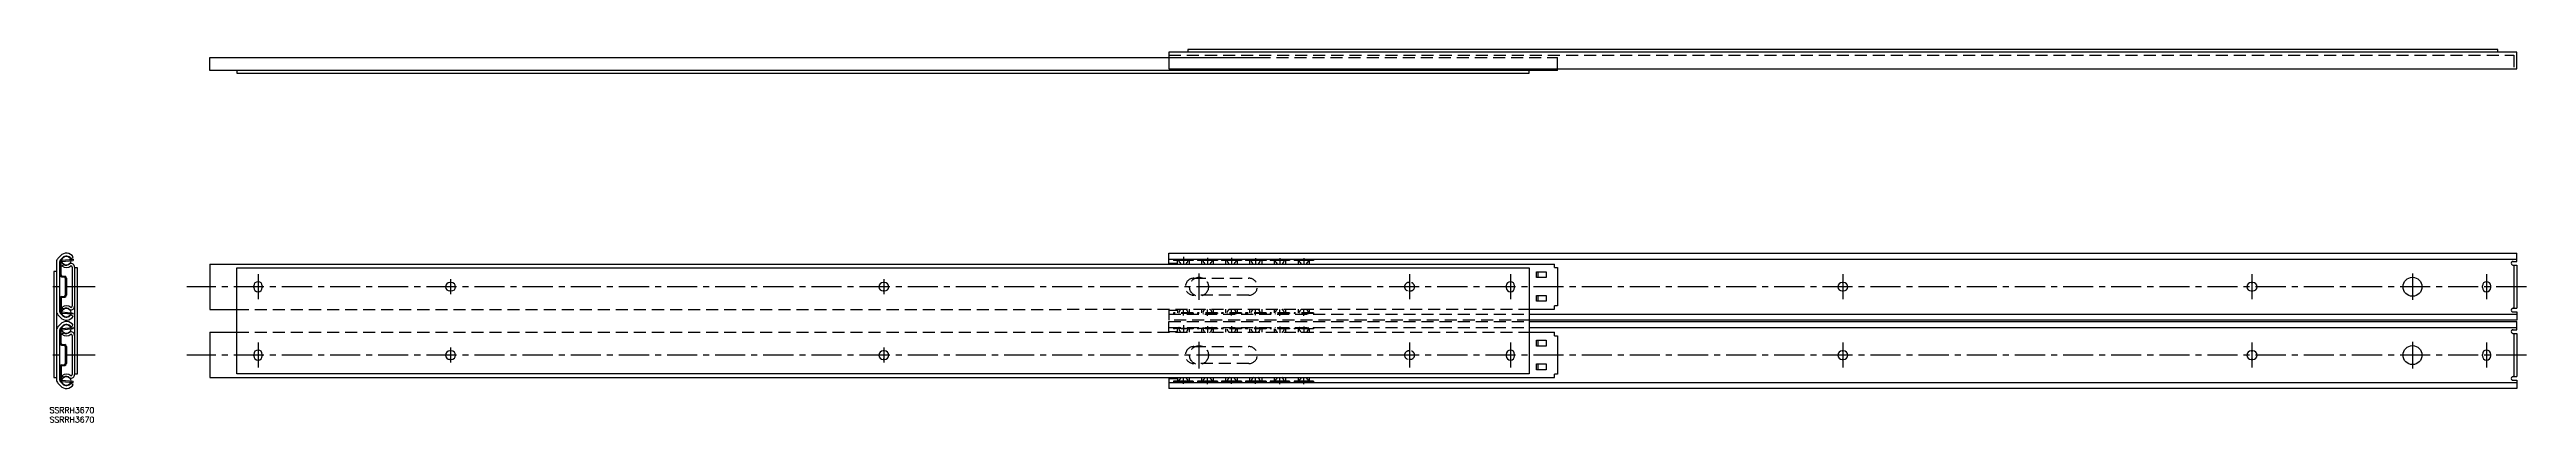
# Model space of a CAD drawing. Extents: x 0 to 1307, y -8 to 189.
import ezdxf

# ---------------------------------------------------------------- set-up
doc = ezdxf.new("R2010")
doc.units = 0
doc.header["$LTSCALE"] = 0.5
doc.linetypes.add('CENTER', pattern=[50.8, 31.75, -6.35, 6.35, -6.35])
doc.linetypes.add('DASHED', pattern=[19.05, 12.7, -6.35])
for name, color, linetype in [('MSM_CENTER', 1, 'CENTER'), ('MSM_CONTINUOUS', 7, 'CONTINUOUS'), ('MSM_DASHED', 4, 'DASHED'), ('MSM_PART_NUMBER', 7, 'CONTINUOUS')]:
    doc.layers.add(name, color=color, linetype=linetype)
doc.styles.get("Standard").update_dxf_attribs({"font": 'txt.shx', "height": 3, "bigfont": 'bigfont.shx'})

# ---------------------------------------------------------------- blocks, each defined once
blk = doc.blocks.new('*U11')
at = {"layer": 'MSM_PART_NUMBER'}
blk.add_text('SSRRH3670', height=3, dxfattribs=at).set_placement((0, -3))
blk = doc.blocks.new('*U12')
at = {"layer": 'MSM_PART_NUMBER'}
blk.add_text('SSRRH3670', height=3, dxfattribs=at).set_placement((0, -8))

msp = doc.modelspace()

# ---------------------------------------------------------------- linework, layer by layer
at = {"layer": 'MSM_CENTER'}
for p, q in [((598.3, 79.5), (598.3, 75.5)), ((611, 79), (611, 75.5)), ((623.7, 79), (623.7, 75.5)), ((636.4, 78.8), (636.4, 75.5)), ((649.1, 78.8), (649.1, 75.5)), ((661.8, 78.8), (661.8, 75.5)), ((110, 70.3), (110, 57.2)), ((211.6, 67.7), (211.6, 59.7)), ((440.2, 67.7), (440.2, 59.7)), ((606.5, 70.7), (606.5, 56.7)), ((717.6, 70.3), (717.6, 57.2)), ((770.8, 70.3), (770.8, 57.2)), ((946.2, 70.3), (946.2, 57.2)), ((1162.1, 70.3), (1162.1, 57.2)), ((1246.8, 70.7), (1246.8, 56.7)), ((1285.9, 70.3), (1285.9, 57.2)), ((24, 63.7), (0, 63.7)), ((1306.9, 63.7), (72.4, 63.7)), ((598.3, 48.5), (598.3, 51.7)), ((598.3, 43.4), (598.3, 39.4)), ((611, 48.3), (611, 51.7)), ((611, 42.9), (611, 39.4)), ((623.7, 48.5), (623.7, 51.7)), ((623.7, 42.9), (623.7, 39.4)), ((636.4, 48.6), (636.4, 51.7)), ((636.4, 42.7), (636.4, 39.4)), ((649.1, 48.4), (649.1, 51.7)), ((649.1, 42.7), (649.1, 39.4)), ((661.8, 48.4), (661.8, 52)), ((661.8, 42.7), (661.8, 39.4)), ((24, 27.6), (0, 27.6)), ((1306.9, 27.6), (72.4, 27.6)), ((110, 34.2), (110, 21.1)), ((211.6, 31.6), (211.6, 23.6)), ((440.2, 31.6), (440.2, 23.6)), ((606.5, 34.6), (606.5, 20.6)), ((717.6, 34.2), (717.6, 21.1)), ((770.8, 34.2), (770.8, 21.1)), ((946.2, 34.2), (946.2, 21.1)), ((1162.1, 34.2), (1162.1, 21.1)), ((1246.8, 34.6), (1246.8, 20.6)), ((1285.9, 34.2), (1285.9, 21.1)), ((598.3, 12.4), (598.3, 15.6)), ((611, 12.2), (611, 15.6)), ((623.7, 12.4), (623.7, 15.6)), ((636.4, 12.5), (636.4, 15.6)), ((649.1, 12.3), (649.1, 15.6)), ((661.8, 12.3), (661.8, 15.9))]:
    msp.add_line(p, q, dxfattribs=at)
at = {"layer": 'MSM_CONTINUOUS'}
for p, q in [((84.6, 177.9), (84.6, 184.8)), ((84.6, 184.8), (640.6, 184.8)), ((1301.8, 187.5), (590.6, 187.5)), ((590.6, 187.5), (590.6, 178.7)), ((1291.8, 189), (600.6, 189)), ((600.6, 189), (600.6, 187.5)), ((1291.8, 187.5), (1291.8, 189)), ((1301.8, 178.7), (1301.8, 187.5)), ((795.6, 177.9), (84.6, 177.9)), ((780.7, 177.9), (98.8, 177.9)), ((98.8, 177.9), (98.8, 176.4)), ((98.8, 176.4), (780.7, 176.4)), ((590.6, 178.7), (1301.8, 178.7)), ((780.7, 176.4), (780.7, 177.9)), ((795.6, 177.9), (795.6, 178.7)), ((4.4, 78.6), (5.7, 80)), ((5.9, 78), (6.8, 79)), ((11.2, 78.5), (12.5, 79.4)), ((590.6, 81.4), (1301.8, 81.4)), ((590.6, 75.7), (590.6, 81.4)), ((1301.8, 77.1), (1301.8, 81.4)), ((3.7, 71.7), (2.2, 71.7)), ((2.2, 71.7), (2.2, 15.7)), ((3.7, 76.8), (3.7, 14.6)), ((5.2, 76.2), (5.2, 51.3)), ((5.5, 69.9), (5.5, 76.7)), ((6.1, 69.9), (6.1, 76.7)), ((6.4, 77.7), (12.5, 78.2)), ((6.4, 68.9), (8, 68.7)), ((6.5, 77.1), (12.5, 77.6)), ((6.5, 74.7), (7.5, 75.5)), ((6.5, 69.5), (8.1, 69.3)), ((8.3, 68.3), (8.3, 59.2)), ((8.9, 68.3), (8.9, 59.2)), ((12, 74), (12, 53.5)), ((12.5, 78.2), (12.5, 77.6)), ((13.2, 74), (13.2, 17.7)), ((14.7, 73.7), (13.2, 73.7)), ((14.7, 17.7), (14.7, 73.7)), ((84.6, 75.7), (794, 75.7)), ((84.6, 75.7), (84.6, 51.7)), ((98.8, 17.7), (98.8, 73.7)), ((98.8, 73.7), (780.7, 73.7)), ((212, 66), (211.2, 66)), ((440.6, 66), (439.8, 66)), ((590.6, 78.3), (1301.8, 78.3)), ((590.6, 76.1), (595.1, 76.1)), ((593, 78), (603.5, 78)), ((593, 78), (593, 77.5)), ((603.5, 77.5), (593, 77.5)), ((595.1, 75.7), (595.1, 77.5)), ((601.5, 75.7), (601.5, 77.5)), ((603.5, 78), (603.5, 77.5)), ((605.7, 78), (616.2, 78)), ((605.7, 78), (605.7, 77.5)), ((616.2, 77.5), (605.7, 77.5)), ((607.8, 77.5), (607.8, 75.7)), ((614.2, 75.7), (614.2, 77.5)), ((616.2, 78), (616.2, 77.5)), ((628.9, 78), (618.4, 78)), ((618.4, 78), (618.4, 77.5)), ((628.9, 77.5), (618.4, 77.5)), ((620.5, 77.5), (620.5, 75.7)), ((626.9, 75.7), (626.9, 77.5)), ((628.9, 78), (628.9, 77.5)), ((641.9, 78), (631.1, 78)), ((631.1, 78), (631.1, 77.5)), ((641.9, 77.5), (631.1, 77.5)), ((633.2, 77.5), (633.2, 75.7)), ((639.8, 75.7), (639.8, 77.5)), ((641.9, 78), (641.9, 77.5)), ((644.1, 78), (654.3, 78)), ((644.1, 78), (644.1, 77.5)), ((654.3, 77.5), (644.1, 77.5)), ((646.2, 77.5), (646.2, 75.7)), ((652.3, 75.7), (652.3, 77.5)), ((654.3, 78), (654.3, 77.5)), ((656.8, 78), (667, 78)), ((656.8, 78), (656.8, 77.5)), ((667, 77.5), (656.8, 77.5)), ((658.9, 77.5), (658.9, 75.7)), ((664.7, 77.5), (664.7, 75.7)), ((667, 78), (667, 77.5)), ((780.7, 73.7), (780.7, 17.7)), ((784.6, 71.5), (789.6, 71.5)), ((784.6, 68.5), (784.6, 71.5)), ((789.6, 68.5), (784.6, 68.5)), ((785.3, 71.5), (785.3, 68.5)), ((789.6, 71.5), (789.6, 68.5)), ((794, 73.8), (794, 75.7)), ((794, 73.8), (795.6, 73.8)), ((795.6, 73.8), (795.6, 53.7)), ((945.8, 66), (946.6, 66)), ((1161.7, 66), (1162.5, 66)), ((1299.8, 77.1), (1301.8, 77.1)), ((1299.8, 75.1), (1301.8, 75.1)), ((1300.2, 75.1), (1300.2, 52.4)), ((1301.8, 75.1), (1301.8, 52.4)), ((3.7, 63.7), (3.7, 53.5)), ((5.5, 57.6), (5.5, 50.8)), ((6.1, 57.6), (6.1, 50.8)), ((6.4, 58.6), (8, 58.8)), ((6.5, 58), (8.1, 58.2)), ((6.5, 52.8), (7.5, 51.9)), ((13.2, 63.7), (13.2, 53.5)), ((107.7, 64.1), (107.7, 63.3)), ((112.2, 64.1), (112.2, 63.3)), ((212, 61.5), (211.2, 61.5)), ((440.6, 61.5), (439.8, 61.5)), ((768.5, 64.1), (768.5, 63.3)), ((773, 63.3), (773, 64.1)), ((784.6, 59), (789.6, 59)), ((784.6, 56), (784.6, 59)), ((789.6, 56), (784.6, 56)), ((785.3, 59), (785.3, 56)), ((789.6, 59), (789.6, 56)), ((794, 51.8), (794, 53.7)), ((795.6, 53.7), (794, 53.7)), ((945.8, 61.5), (946.6, 61.5)), ((1161.7, 61.5), (1162.5, 61.5)), ((1283.6, 64.1), (1283.6, 63.3)), ((1288.1, 63.3), (1288.1, 64.1)), ((1299.8, 52.4), (1301.8, 52.4)), ((4.4, 48.8), (5.7, 47.5)), ((4.4, 42.6), (5.7, 43.9)), ((5.2, 40.1), (5.2, 15.2)), ((5.5, 33.8), (5.5, 40.6)), ((5.9, 49.4), (6.8, 48.5)), ((5.9, 42), (6.8, 42.9)), ((6.1, 33.8), (6.1, 40.6)), ((6.4, 49.8), (12.5, 49.3)), ((6.4, 41.6), (12.5, 42.2)), ((6.5, 50.4), (12.5, 49.8)), ((6.5, 41), (12.5, 41.6)), ((6.5, 38.6), (7.5, 39.5)), ((11.2, 48.9), (12.5, 48.1)), ((11.2, 42.5), (12.5, 43.3)), ((12.5, 49.2), (12.5, 49.8)), ((12.5, 42.2), (12.5, 41.6)), ((84.6, 51.7), (98.8, 51.7)), ((84.6, 39.7), (98.8, 39.7)), ((84.6, 39.7), (84.6, 15.7)), ((780.7, 51.8), (794, 51.8)), ((780.7, 49.2), (1301.8, 49.2)), ((1301.8, 46.1), (780.7, 46.1)), ((780.7, 45.3), (1301.8, 45.3)), ((780.7, 42.2), (1301.8, 42.2)), ((780.7, 39.7), (794, 39.7)), ((794, 37.7), (794, 39.7)), ((1299.8, 50.4), (1301.8, 50.4)), ((1299.8, 41), (1301.8, 41)), ((1301.8, 50.4), (1301.8, 46.1)), ((1301.8, 41), (1301.8, 45.3)), ((3.7, 27.7), (3.7, 17.4)), ((6.4, 32.8), (8, 32.6)), ((6.5, 33.4), (8.1, 33.2)), ((8.3, 32.2), (8.3, 23.1)), ((8.9, 32.2), (8.9, 23.1)), ((12, 37.9), (12, 17.4)), ((13.2, 27.7), (13.2, 17.4)), ((107.7, 28), (107.7, 27.2)), ((112.2, 28), (112.2, 27.2)), ((212, 29.9), (211.2, 29.9)), ((440.6, 29.9), (439.8, 29.9)), ((768.5, 28), (768.5, 27.2)), ((773, 27.2), (773, 28)), ((784.6, 35.4), (789.6, 35.4)), ((784.6, 32.4), (784.6, 35.4)), ((789.6, 32.4), (784.6, 32.4)), ((785.3, 35.4), (785.3, 32.4)), ((789.6, 35.4), (789.6, 32.4)), ((794, 37.7), (795.6, 37.7)), ((795.6, 37.7), (795.6, 17.6)), ((945.8, 29.9), (946.6, 29.9)), ((1161.7, 29.9), (1162.5, 29.9)), ((1283.6, 28), (1283.6, 27.2)), ((1288.1, 27.2), (1288.1, 28)), ((1299.8, 39), (1301.8, 39)), ((1300.2, 39), (1300.2, 16.3)), ((1301.8, 39), (1301.8, 16.3)), ((2.2, 15.7), (3.7, 15.7)), ((5.5, 21.5), (5.5, 14.7)), ((5.9, 13.4), (6.8, 12.4)), ((6.1, 21.5), (6.1, 14.7)), ((6.4, 22.5), (8, 22.7)), ((6.4, 13.7), (12.5, 13.2)), ((6.5, 21.9), (8.1, 22.1)), ((6.5, 16.7), (7.5, 15.9)), ((6.5, 14.3), (12.5, 13.8)), ((12.5, 13.2), (12.5, 13.8)), ((13.2, 17.7), (14.7, 17.7)), ((84.6, 15.7), (794, 15.7)), ((780.7, 17.7), (98.8, 17.7)), ((212, 25.4), (211.2, 25.4)), ((440.6, 25.4), (439.8, 25.4)), ((590.6, 15.7), (590.6, 10)), ((590.6, 15.3), (595.1, 15.3)), ((590.6, 13.1), (1301.8, 13.1)), ((593, 13.9), (593, 13.4)), ((603.5, 13.9), (593, 13.9)), ((603.5, 13.4), (593, 13.4)), ((595.1, 15.7), (595.1, 13.9)), ((601.5, 13.9), (601.5, 15.7)), ((603.5, 13.9), (603.5, 13.4)), ((605.7, 13.9), (605.7, 13.4)), ((616.2, 13.9), (605.7, 13.9)), ((616.2, 13.4), (605.7, 13.4)), ((607.8, 15.7), (607.8, 13.9)), ((614.2, 13.9), (614.2, 15.7)), ((616.2, 13.9), (616.2, 13.4)), ((618.4, 13.9), (618.4, 13.4)), ((628.9, 13.9), (618.4, 13.9)), ((628.9, 13.4), (618.4, 13.4)), ((620.5, 15.7), (620.5, 13.9)), ((626.9, 13.9), (626.9, 15.7)), ((628.9, 13.9), (628.9, 13.4)), ((631.1, 13.9), (631.1, 13.4)), ((641.9, 13.9), (631.1, 13.9)), ((641.9, 13.4), (631.1, 13.4)), ((633.2, 15.7), (633.2, 13.9)), ((639.8, 13.9), (639.8, 15.7)), ((641.9, 13.9), (641.9, 13.4)), ((644.1, 13.9), (644.1, 13.4)), ((654.3, 13.9), (644.1, 13.9)), ((654.3, 13.4), (644.1, 13.4)), ((646.2, 15.7), (646.2, 13.9)), ((652.3, 13.9), (652.3, 15.7)), ((654.3, 13.9), (654.3, 13.4)), ((656.8, 13.9), (656.8, 13.4)), ((667, 13.9), (656.8, 13.9)), ((667, 13.4), (656.8, 13.4)), ((658.9, 15.7), (658.9, 13.9)), ((664.7, 15.7), (664.7, 13.9)), ((667, 13.9), (667, 13.4)), ((784.6, 22.9), (789.6, 22.9)), ((784.6, 19.9), (784.6, 22.9)), ((789.6, 19.9), (784.6, 19.9)), ((785.3, 22.9), (785.3, 19.9)), ((789.6, 22.9), (789.6, 19.9)), ((794, 15.7), (794, 17.6)), ((795.6, 17.6), (794, 17.6)), ((945.8, 25.4), (946.6, 25.4)), ((1161.7, 25.4), (1162.5, 25.4)), ((1299.8, 16.3), (1301.8, 16.3)), ((1299.8, 14.3), (1301.8, 14.3)), ((1301.8, 14.3), (1301.8, 10)), ((4.4, 12.8), (5.7, 11.4)), ((11.2, 12.9), (12.5, 12)), ((1301.8, 10), (590.6, 10))]:
    msp.add_line(p, q, dxfattribs=at)
for centre, radius in [((8.9, 77.5), 2.38), ((1246.8, 63.7), 5), ((8.9, 50), 2.38), ((8.9, 41.4), 2.38), ((1246.8, 27.6), 5), ((8.9, 13.9), 2.38)]:
    msp.add_circle(centre, radius, dxfattribs=at)
for centre, radius, start, end in [((6.5, 76.8), 2.79, 137.2012, 179.9998), ((8.9, 77.1), 4.32, 33.0721, 137.1988), ((8.9, 77.1), 2.8, 31.6497, 137.2015), ((8, 76.2), 2.79, 137.1964, 180.0047), ((6.5, 76.7), 1, 95.3513, 179.9995), ((6.5, 69.9), 1, 180, 261.874), ((6.5, 76.7), 0.4, 95.3574, 179.9987), ((6.5, 69.9), 0.4, 179.9987, 261.8926), ((8.9, 77.5), 3.68, 229.5022, 310.9179), ((8.9, 77.5), 2.41, 233.9299, 319.4979), ((7.9, 68.3), 0.4, 0.0013, 81.893), ((7.9, 68.3), 1, 0, 81.8732), ((11.2, 74), 2, 0, 104.1079), ((11.2, 74), 0.73, 0.0148, 82.8959), ((110, 64.1), 2.25, 0, 180), ((211.2, 63.7), 2.25, 90, 270), ((212, 63.7), 2.25, 270, 90), ((439.8, 63.7), 2.25, 90, 270), ((440.6, 63.7), 2.25, 270, 90), ((598.3, 77.8), 2.4, 168.2886, 176.9536), ((598.3, 77.8), 2.4, 188.9277, 240.8739), ((598.3, 77.8), 2.4, 299.1263, 351.0723), ((598.3, 77.8), 2.4, 3.0464, 11.7114), ((611, 77.8), 2.4, 168.2886, 176.9536), ((611, 77.8), 2.4, 188.9277, 240.8726), ((611, 77.8), 2.4, 299.1276, 351.0723), ((611, 77.8), 2.4, 3.0464, 11.7114), ((623.7, 77.8), 2.4, 168.2886, 176.9536), ((623.7, 77.8), 2.4, 188.9277, 240.8713), ((623.7, 77.8), 2.4, 299.1289, 351.0723), ((623.7, 77.8), 2.4, 3.0464, 11.7114), ((636.4, 77.8), 2.4, 168.2886, 176.9536), ((636.4, 77.8), 2.4, 188.9277, 240.87), ((636.4, 77.8), 2.4, 299.1302, 351.0723), ((636.4, 77.8), 2.4, 3.0464, 11.7114), ((649.1, 77.8), 2.4, 168.2886, 176.9536), ((649.1, 77.8), 2.4, 188.9277, 240.8687), ((649.1, 77.8), 2.4, 299.1315, 351.0723), ((649.1, 77.8), 2.4, 3.0464, 11.7114), ((661.8, 77.8), 2.4, 168.2886, 176.9536), ((661.8, 77.8), 2.4, 188.9277, 240.8674), ((661.8, 77.8), 2.4, 299.1328, 351.0723), ((661.8, 77.8), 2.4, 3.0464, 11.7114), ((770.8, 64.1), 2.25, 0, 180), ((945.8, 63.7), 2.25, 90, 270), ((946.6, 63.7), 2.25, 270, 90), ((1161.7, 63.7), 2.25, 90, 270), ((1162.5, 63.7), 2.25, 270, 90), ((1285.9, 64.1), 2.25, 0, 180), ((1299.8, 76.1), 1, 86.1219, 273.8781), ((6.5, 57.6), 1, 98.126, 179.9995), ((6.5, 57.6), 0.4, 98.1052, 179.9987), ((8.9, 50), 3.68, 49.0811, 130.4979), ((8.9, 50), 2.41, 40.5045, 126.0686), ((7.9, 59.2), 0.4, 278.1054, 0.0013), ((7.9, 59.2), 1, 278.1263, 0.0005), ((11.2, 53.5), 2, 255.8897, 0.0003), ((11.2, 53.5), 0.73, 277.1083, 0.0007), ((110, 63.3), 2.25, 180, 0), ((770.8, 63.3), 2.25, 180, 0), ((1285.9, 63.3), 2.25, 180, 0), ((1299.8, 51.4), 1, 86.1219, 273.8781), ((6.5, 50.7), 2.79, 180, 222.8005), ((6.5, 40.7), 2.79, 137.2012, 179.9998), ((8, 51.3), 2.79, 180, 222.8006), ((8, 40.1), 2.79, 137.1964, 180.0047), ((6.5, 50.8), 1, 180, 264.6491), ((6.5, 40.6), 1, 95.3513, 179.9995), ((8.9, 50.4), 4.32, 222.8007, 326.9282), ((8.9, 41), 4.32, 33.0721, 137.1988), ((6.5, 50.8), 0.4, 179.9987, 264.6401), ((6.5, 40.6), 0.4, 95.3574, 179.9987), ((8.9, 50.4), 2.8, 222.7998, 328.3522), ((8.9, 41), 2.8, 31.6497, 137.2015), ((8.9, 41.4), 2.41, 233.9299, 319.4979), ((11.2, 37.9), 2, 0, 104.1079), ((1299.8, 40), 1, 86.1219, 273.8781), ((6.5, 33.8), 1, 180, 261.874), ((6.5, 33.8), 0.4, 179.9987, 261.8926), ((8.9, 41.4), 3.68, 229.5022, 310.9179), ((7.9, 32.2), 0.4, 0.0013, 81.893), ((7.9, 32.2), 1, 0, 81.8732), ((11.2, 37.9), 0.73, 0.0148, 82.8959), ((110, 28), 2.25, 0, 180), ((110, 27.2), 2.25, 180, 0), ((211.2, 27.6), 2.25, 90, 270), ((212, 27.6), 2.25, 270, 90), ((439.8, 27.6), 2.25, 90, 270), ((440.6, 27.6), 2.25, 270, 90), ((770.8, 28), 2.25, 0, 180), ((770.8, 27.2), 2.25, 180, 0), ((945.8, 27.6), 2.25, 90, 270), ((946.6, 27.6), 2.25, 270, 90), ((1161.7, 27.6), 2.25, 90, 270), ((1162.5, 27.6), 2.25, 270, 90), ((1285.9, 28), 2.25, 0, 180), ((1285.9, 27.2), 2.25, 180, 0), ((6.5, 14.6), 2.79, 180, 222.8005), ((8, 15.2), 2.79, 180, 222.8006), ((6.5, 21.5), 1, 98.126, 179.9995), ((6.5, 14.7), 1, 180, 264.6491), ((6.5, 21.5), 0.4, 98.1052, 179.9987), ((6.5, 14.7), 0.4, 179.9987, 264.6401), ((8.9, 13.9), 3.68, 49.0811, 130.4979), ((8.9, 13.9), 2.41, 40.5045, 126.0686), ((7.9, 23.1), 0.4, 278.1054, 0.0013), ((7.9, 23.1), 1, 278.1263, 0.0005), ((11.2, 17.4), 2, 255.8897, 0.0003), ((11.2, 17.4), 0.73, 277.1083, 0.0007), ((598.3, 13.6), 2.4, 119.1663, 171.0723), ((598.3, 13.6), 2.4, 183.0465, 191.7834), ((598.3, 13.6), 2.4, 8.9277, 60.834), ((598.3, 13.6), 2.4, 348.2166, 356.9535), ((611, 13.6), 2.4, 119.165, 171.0723), ((611, 13.6), 2.4, 183.0465, 191.7834), ((611, 13.6), 2.4, 8.9277, 60.8353), ((611, 13.6), 2.4, 348.2166, 356.9535), ((623.7, 13.6), 2.4, 119.1637, 171.0723), ((623.7, 13.6), 2.4, 183.0465, 191.7834), ((623.7, 13.6), 2.4, 8.9277, 60.8366), ((623.7, 13.6), 2.4, 348.2166, 356.9535), ((636.4, 13.6), 2.4, 119.1624, 171.0723), ((636.4, 13.6), 2.4, 183.0465, 191.7834), ((636.4, 13.6), 2.4, 8.9277, 60.8379), ((636.4, 13.6), 2.4, 348.2166, 356.9535), ((649.1, 13.6), 2.4, 119.1611, 171.0723), ((649.1, 13.6), 2.4, 183.0465, 191.7834), ((649.1, 13.6), 2.4, 8.9277, 60.8392), ((649.1, 13.6), 2.4, 348.2166, 356.9535), ((661.8, 13.6), 2.4, 119.1598, 171.0723), ((661.8, 13.6), 2.4, 183.0465, 191.7834), ((661.8, 13.6), 2.4, 8.9277, 60.8405), ((661.8, 13.6), 2.4, 348.2166, 356.9535), ((1299.8, 15.3), 1, 86.1219, 273.8781), ((8.9, 14.3), 4.32, 222.8007, 326.9282), ((8.9, 14.3), 2.8, 222.7998, 328.3522)]:
    msp.add_arc(centre, radius, start, end, dxfattribs=at)
at = {"layer": 'MSM_DASHED'}
for p, q in [((590.2, 184.8), (795.6, 184.8)), ((590.6, 186), (1300.2, 186)), ((795.6, 178.7), (795.6, 184.8)), ((1300.2, 186), (1300.2, 178.7)), ((603.8, 68.2), (632.8, 68.2)), ((717.2, 66), (718, 66)), ((632.8, 59.2), (603.8, 59.2)), ((717.2, 61.5), (718, 61.5)), ((98.8, 51.7), (780.7, 51.8)), ((98.8, 39.7), (780.7, 39.7)), ((590.6, 51.8), (590.6, 46.1)), ((590.6, 51.4), (595.1, 51.4)), ((590.6, 49.2), (780.7, 49.2)), ((780.7, 46.1), (590.6, 46.1)), ((590.6, 45.3), (780.7, 45.3)), ((590.6, 39.7), (590.6, 45.3)), ((590.6, 42.2), (780.7, 42.2)), ((590.6, 40), (595.1, 40)), ((593, 50), (593, 49.5)), ((603.5, 50), (593, 50)), ((603.5, 49.5), (593, 49.5)), ((593, 41.9), (603.5, 41.9)), ((593, 41.9), (593, 41.4)), ((603.5, 41.4), (593, 41.4)), ((595.1, 51.8), (595.1, 50)), ((595.1, 39.7), (595.1, 41.4)), ((601.5, 50), (601.5, 51.8)), ((601.5, 39.7), (601.5, 41.4)), ((603.5, 50), (603.5, 49.5)), ((603.5, 41.9), (603.5, 41.4)), ((605.7, 50), (605.7, 49.5)), ((616.2, 50), (605.7, 50)), ((616.2, 49.5), (605.7, 49.5)), ((605.7, 41.9), (616.2, 41.9)), ((605.7, 41.9), (605.7, 41.4)), ((616.2, 41.4), (605.7, 41.4)), ((607.8, 51.8), (607.8, 50)), ((607.8, 41.4), (607.8, 39.7)), ((614.2, 50), (614.2, 51.8)), ((614.2, 39.7), (614.2, 41.4)), ((616.2, 50), (616.2, 49.5)), ((616.2, 41.9), (616.2, 41.4)), ((618.4, 50), (618.4, 49.5)), ((628.9, 50), (618.4, 50)), ((628.9, 49.5), (618.4, 49.5)), ((628.9, 41.9), (618.4, 41.9)), ((618.4, 41.9), (618.4, 41.4)), ((628.9, 41.4), (618.4, 41.4)), ((620.5, 51.8), (620.5, 50)), ((620.5, 41.4), (620.5, 39.7)), ((626.9, 50), (626.9, 51.8)), ((626.9, 39.7), (626.9, 41.4)), ((628.9, 50), (628.9, 49.5)), ((628.9, 41.9), (628.9, 41.4)), ((631.1, 50), (631.1, 49.5)), ((641.9, 50), (631.1, 50)), ((641.9, 49.5), (631.1, 49.5)), ((641.9, 41.9), (631.1, 41.9)), ((631.1, 41.9), (631.1, 41.4)), ((641.9, 41.4), (631.1, 41.4)), ((633.2, 51.8), (633.2, 50)), ((633.2, 41.4), (633.2, 39.7)), ((639.8, 50), (639.8, 51.8)), ((639.8, 39.7), (639.8, 41.4)), ((641.9, 50), (641.9, 49.5)), ((641.9, 41.9), (641.9, 41.4)), ((644.1, 50), (644.1, 49.5)), ((654.3, 50), (644.1, 50)), ((654.3, 49.5), (644.1, 49.5)), ((654.3, 41.9), (644.1, 41.9)), ((644.1, 41.9), (644.1, 41.4)), ((654.3, 41.4), (644.1, 41.4)), ((646.2, 51.8), (646.2, 50)), ((646.2, 41.4), (646.2, 39.7)), ((652.3, 50), (652.3, 51.8)), ((652.3, 39.7), (652.3, 41.4)), ((654.3, 50), (654.3, 49.5)), ((654.3, 41.9), (654.3, 41.4)), ((656.8, 50), (656.8, 49.5)), ((667, 50), (656.8, 50)), ((667, 49.5), (656.8, 49.5)), ((656.8, 41.9), (667, 41.9)), ((656.8, 41.9), (656.8, 41.4)), ((667, 41.4), (656.8, 41.4)), ((658.9, 51.8), (658.9, 50)), ((658.9, 41.4), (658.9, 39.7)), ((664.7, 51.8), (664.7, 50)), ((664.7, 41.4), (664.7, 39.7)), ((667, 50), (667, 49.5)), ((667, 41.9), (667, 41.4)), ((603.8, 32.1), (632.8, 32.1)), ((717.2, 29.9), (718, 29.9)), ((632.8, 23.1), (603.8, 23.1)), ((717.2, 25.4), (718, 25.4))]:
    msp.add_line(p, q, dxfattribs=at)
for centre in [(606.5, 63.7), (606.5, 27.6)]:
    msp.add_circle(centre, 5, dxfattribs=at)
for centre, radius, start, end in [((603.8, 63.7), 4.5, 90, 270), ((632.8, 63.7), 4.5, 270, 90), ((717.2, 63.7), 2.25, 90, 270), ((718, 63.7), 2.25, 270, 90), ((598.3, 49.7), 2.4, 119.1657, 171.0723), ((598.3, 49.7), 2.4, 183.0465, 191.7834), ((598.3, 41.7), 2.4, 168.2886, 176.9536), ((598.3, 41.7), 2.4, 188.9277, 240.8733), ((598.3, 49.7), 2.4, 8.9277, 60.8346), ((598.3, 41.7), 2.4, 299.1269, 351.0723), ((598.3, 49.7), 2.4, 348.2166, 356.9535), ((598.3, 41.7), 2.4, 3.0464, 11.7114), ((611, 49.7), 2.4, 119.1643, 171.0723), ((611, 49.7), 2.4, 183.0465, 191.7834), ((611, 41.7), 2.4, 168.2886, 176.9536), ((611, 41.7), 2.4, 188.9277, 240.872), ((611, 49.7), 2.4, 8.9277, 60.8359), ((611, 41.7), 2.4, 299.1283, 351.0723), ((611, 49.7), 2.4, 348.2166, 356.9535), ((611, 41.7), 2.4, 3.0464, 11.7114), ((623.7, 49.7), 2.4, 119.163, 171.0723), ((623.7, 49.7), 2.4, 183.0465, 191.7834), ((623.7, 41.7), 2.4, 168.2886, 176.9536), ((623.7, 41.7), 2.4, 188.9277, 240.8706), ((623.7, 49.7), 2.4, 8.9277, 60.8373), ((623.7, 41.7), 2.4, 299.1296, 351.0723), ((623.7, 49.7), 2.4, 348.2166, 356.9535), ((623.7, 41.7), 2.4, 3.0464, 11.7114), ((636.4, 49.7), 2.4, 119.1616, 171.0723), ((636.4, 49.7), 2.4, 183.0465, 191.7834), ((636.4, 41.7), 2.4, 168.2886, 176.9536), ((636.4, 41.7), 2.4, 188.9277, 240.8693), ((636.4, 49.7), 2.4, 8.9277, 60.8386), ((636.4, 41.7), 2.4, 299.131, 351.0723), ((636.4, 49.7), 2.4, 348.2166, 356.9535), ((636.4, 41.7), 2.4, 3.0464, 11.7114), ((649.1, 49.7), 2.4, 119.1603, 171.0723), ((649.1, 49.7), 2.4, 183.0465, 191.7834), ((649.1, 41.7), 2.4, 168.2886, 176.9536), ((649.1, 41.7), 2.4, 188.9277, 240.8679), ((649.1, 49.7), 2.4, 8.9277, 60.84), ((649.1, 41.7), 2.4, 299.1323, 351.0723), ((649.1, 49.7), 2.4, 348.2166, 356.9535), ((649.1, 41.7), 2.4, 3.0464, 11.7114), ((661.8, 49.7), 2.4, 119.1589, 171.0723), ((661.8, 49.7), 2.4, 183.0465, 191.7834), ((661.8, 41.7), 2.4, 168.2886, 176.9536), ((661.8, 41.7), 2.4, 188.9277, 240.8666), ((661.8, 49.7), 2.4, 8.9277, 60.8413), ((661.8, 41.7), 2.4, 299.1337, 351.0723), ((661.8, 49.7), 2.4, 348.2166, 356.9535), ((661.8, 41.7), 2.4, 3.0464, 11.7114), ((603.8, 27.6), 4.5, 90, 270), ((632.8, 27.6), 4.5, 270, 90), ((717.2, 27.6), 2.25, 90, 270), ((718, 27.6), 2.25, 270, 90)]:
    msp.add_arc(centre, radius, start, end, dxfattribs=at)

# ---------------------------------------------------------------- block references
at = {"layer": 'MSM_CONTINUOUS'}
for name in ['*U11', '*U12']:
    msp.add_blockref(name, (0, 0), dxfattribs=at)

doc.saveas('drawing.dxf')
